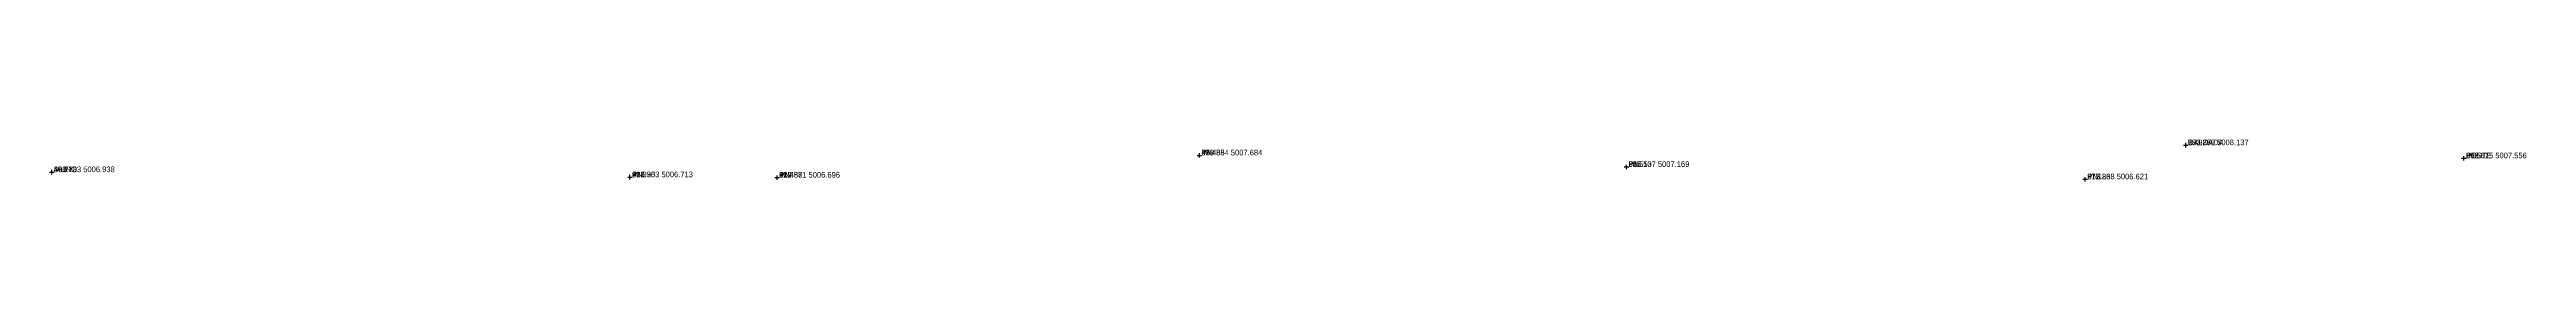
# Model space of a CAD drawing. Extents: x 886 to 1008, y 4909 to 5108.
# Drawn here: x 885.6 to 995.4, y 5006.5 to 5008.4 of the extents above; entities that cross this region are included whole.
import ezdxf

# ---------------------------------------------------------------- set-up
doc = ezdxf.new("R2010")
doc.units = 0
doc.linetypes.add('1', pattern=[0])
doc.layers.get('0').update_dxf_attribs({"linetype": '1'})
doc.styles.add('STD', font='txt')

# ---------------------------------------------------------------- blocks, each defined once
blk = doc.blocks.new('CROSS')
at = {"color": 0}
for p, q in [((-50, 0), (50, 0)), ((0, -50), (0, 50))]:
    blk.add_line(p, q, dxfattribs=at)

msp = doc.modelspace()

# ---------------------------------------------------------------- block references
at = {"layer": 'POINT', "color": 2, "xscale": 0.002, "yscale": 0.002, "zscale": 0.002}
for p in [(980.2892, 5008.1367, 50.936), (936.5845, 5007.6838, 50.4854), (955.5074, 5007.1688, 50.513), (992.6153, 5007.5555, 50.5067), (885.7335, 5006.9384, 49.2178), (911.3535, 5006.7126, 50.39), (917.8708, 5006.6958, 50.4582), (975.838, 5006.6211, 51.1265)]:
    msp.add_blockref('CROSS', p, dxfattribs=at)

# ---------------------------------------------------------------- texts
at = {"layer": 'CO_ORDS', "color": 3, "style": 'STD'}
for s, p in [(' 980.289 5008.137', (980.2892, 5008.1367, 50.936)), (' 885.733 5006.938', (885.7335, 5006.9384, 49.2178)), (' 936.584 5007.684', (936.5845, 5007.6838, 50.4854)), (' 955.507 5007.169', (955.5074, 5007.1688, 50.513)), (' 992.615 5007.556', (992.6153, 5007.5555, 50.5067)), (' 911.353 5006.713', (911.3535, 5006.7126, 50.39)), (' 917.871 5006.696', (917.8708, 5006.6958, 50.4582)), (' 975.838 5006.621', (975.838, 5006.6211, 51.1265))]:
    msp.add_text(s, height=0.25, dxfattribs=at).set_placement(p)
at = {"layer": 'CODE', "color": 3, "style": 'STD'}
for s, p in [(' CALCADA', (980.2892, 5008.1367, 50.936)), (' MURO', (885.7335, 5006.9384, 49.2178)), (' PN', (936.5845, 5007.6838, 50.4854)), (' PN', (955.5074, 5007.1688, 50.513)), (' POSTE', (992.6153, 5007.5555, 50.5067)), (' PN', (911.3535, 5006.7126, 50.39)), (' PN', (917.8708, 5006.6958, 50.4582)), (' PN', (975.838, 5006.6211, 51.1265))]:
    msp.add_text(s, height=0.25, dxfattribs=at).set_placement(p)
at = {"layer": 'HEIGHT', "color": 3, "style": 'STD'}
for s, p in [(' 50.936', (980.2892, 5008.1367, 50.936)), (' 49.218', (885.7335, 5006.9384, 49.2178)), (' 50.485', (936.5845, 5007.6838, 50.4854)), (' 50.513', (955.5074, 5007.1688, 50.513)), (' 50.507', (992.6153, 5007.5555, 50.5067)), (' 50.390', (911.3535, 5006.7126, 50.39)), (' 50.458', (917.8708, 5006.6958, 50.4582)), (' 51.126', (975.838, 5006.6211, 51.1265))]:
    msp.add_text(s, height=0.25, dxfattribs=at).set_placement(p)
at = {"layer": 'PT_ID', "color": 3, "style": 'STD'}
for s, p in [(' 282', (980.2892, 5008.1367, 50.936)), (' 400', (885.7335, 5006.9384, 49.2178)), (' 479', (936.5845, 5007.6838, 50.4854)), (' 517', (955.5074, 5007.1688, 50.513)), (' 266', (992.6153, 5007.5555, 50.5067)), (' 428', (911.3535, 5006.7126, 50.39)), (' 429', (917.8708, 5006.6958, 50.4582)), (' 377', (975.838, 5006.6211, 51.1265))]:
    msp.add_text(s, height=0.25, dxfattribs=at).set_placement(p)

doc.saveas('drawing.dxf')
